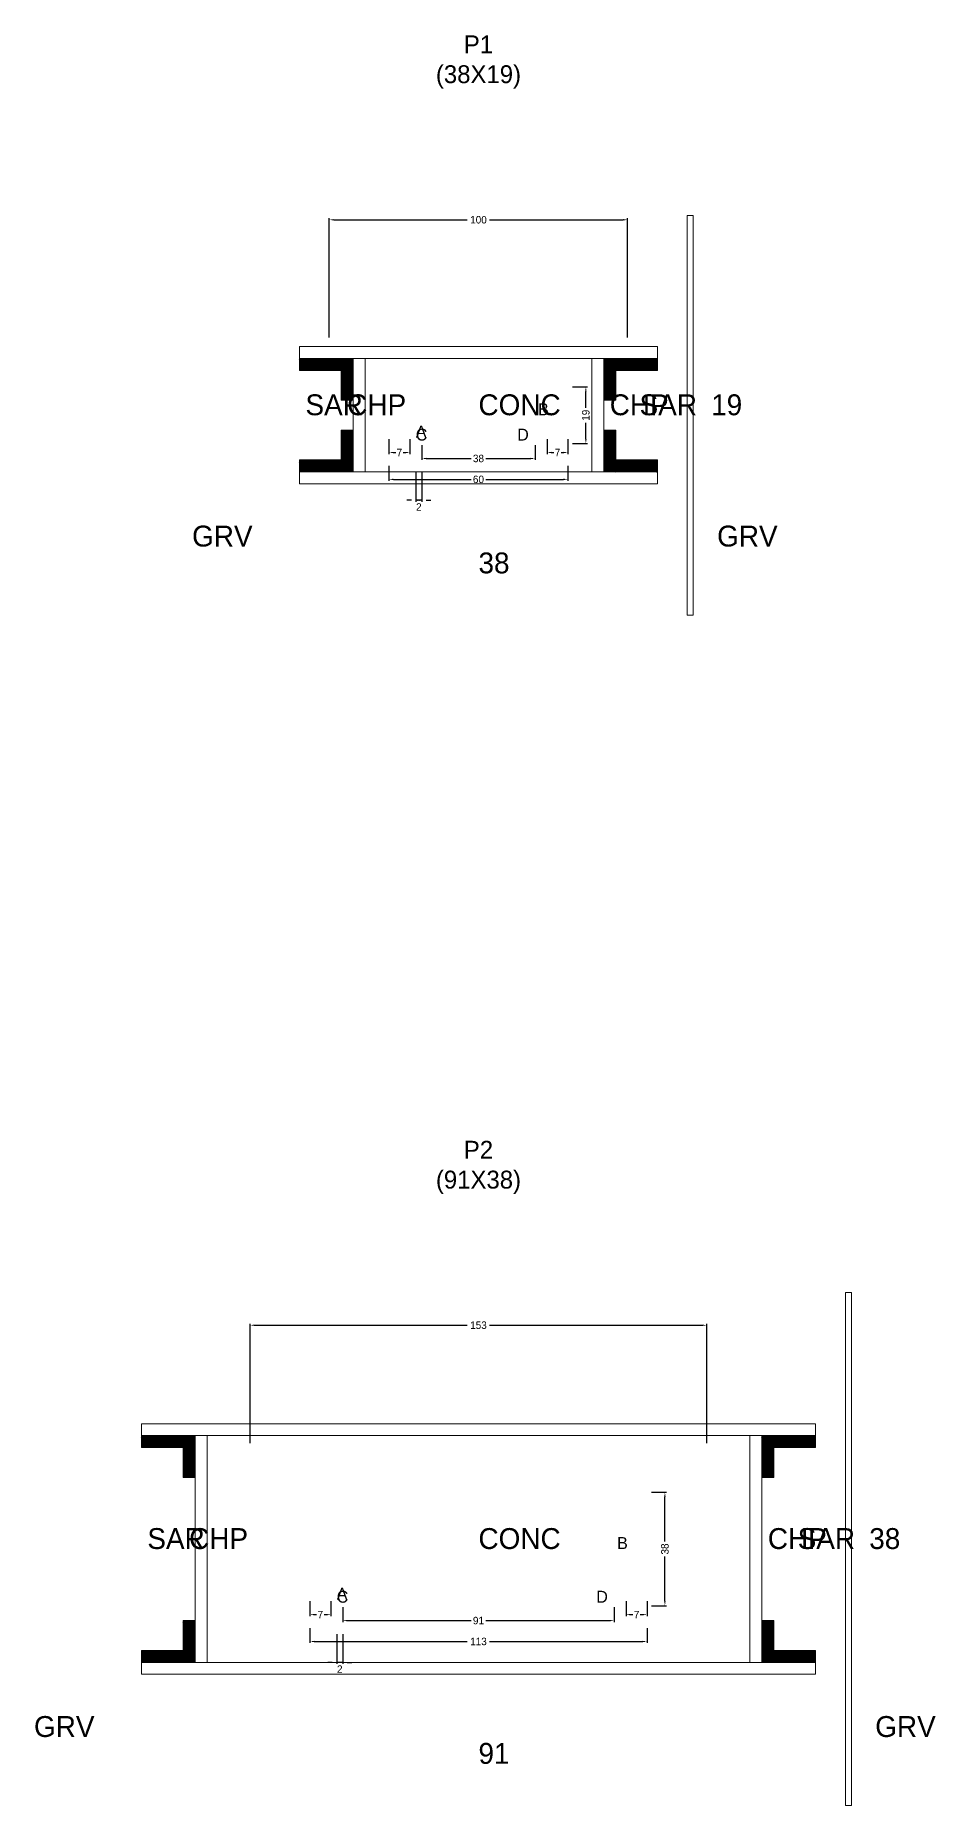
# Model space of a CAD drawing. Header units: centimetres. Extents: x -10500 to 4102, y -9886 to 295.
# Drawn here: x -149 to 153, y -326 to 267 of the extents above; entities that cross this region are included whole.
import ezdxf

# ---------------------------------------------------------------- set-up
doc = ezdxf.new("R2010")
doc.units = ezdxf.units.CM
for name, color, linetype in [('COTA', 241, 'Continuous'), ('Hachura', 251, 'Continuous'), ('NOMENCLATURA', 7, 'Continuous'), ('SARRAFO', 251, 'Continuous'), ('Texto Seção', 7, 'Continuous')]:
    doc.layers.add(name, color=color, linetype=linetype)
doc.dimstyles.new('cotax2', dxfattribs={"dimtxt": 2.5, "dimasz": 1.5, "dimexe": 0.5, "dimexo": 0.5, "dimgap": 0.5, "dimtad": 1, "dimcen": 2.5, "dimazin": 3, "dimtfac": 1, "dimtmove": 0, "dimatfit": 3})

msp = doc.modelspace()

# ---------------------------------------------------------------- texts
at = {"layer": 'NOMENCLATURA'}
for s, p in [('B', (20, 140)), ('A', (-21, 132.5)), ('C', (-21, 131.5)), ('D', (13, 131.5)), ('B', (46.5, -240)), ('A', (-47.5, -257)), ('C', (-47.5, -258)), ('D', (39.5, -258))]:
    msp.add_text(s, height=4, dxfattribs=at).set_placement(p)
at = {"layer": 'NOMENCLATURA', "char_height": 6, "attachment_point": 8}
for s, insert in [('P1\\P(38X19)', (0, 249.5)), ('P2\\P(91X38)', (0, -121))]:
    msp.add_mtext(s, dxfattribs=dict(at, insert=insert))
at = {"layer": 'Texto Seção'}
for s, p in [('SAR', (-58, 140)), ('CHP', (-44, 140)), ('CONC', (0, 140)), ('CHP', (44, 140)), ('SAR', (54, 140)), ('19', (78, 140)), ('GRV', (-96, 96)), ('GRV', (80, 96)), ('38', (0, 87)), ('SAR', (-111, -240)), ('CHP', (-97, -240)), ('CONC', (0, -240)), ('CHP', (97, -240)), ('SAR', (107, -240)), ('38', (131, -240)), ('GRV', (-149, -303)), ('GRV', (133, -303)), ('91', (0, -312))]:
    msp.add_text(s, height=7, dxfattribs=at).set_placement(p)

# ---------------------------------------------------------------- blocks, each defined once
blk = doc.blocks.new('_CLOSEDFILLED')
at = {"color": 0, "linetype": 'BYBLOCK'}
blk.add_solid([(-1, 0.16), (0, 0), (-1, -0.16)], dxfattribs=at)
blk = doc.blocks.new('*D40')
for p, q in [((-56.5, -266.5), (-56.5, -271.5)), ((56.5, -266.5), (56.5, -271.5)), ((-55, -271), (-3.75, -271)), ((3.75, -271), (55, -271))]:
    blk.add_line(p, q)
at = {"layer": 'Defpoints'}
for p in [(-56.5, -266), (56.5, -266), (-56.5, -271)]:
    blk.add_point(p, dxfattribs=at)
at = {"layer": 'COTA', "xscale": 1.5, "yscale": 1.5, "rotation": 180}
blk.add_blockref('_CLOSEDFILLED', (-56.5, -271), dxfattribs=at)
at = {"layer": 'COTA', "xscale": 1.5, "yscale": 1.5}
blk.add_blockref('_CLOSEDFILLED', (56.5, -271), dxfattribs=at)
at = {"layer": 'COTA', "insert": (0, -271), "char_height": 2.5, "attachment_point": 5}
blk.add_mtext('113', dxfattribs=at)
blk = doc.blocks.new('*D41')
for p, q in [((-45.5, -259.5), (-45.5, -264.5)), ((45.5, -259.5), (45.5, -264.5)), ((-44, -264), (-2.5, -264)), ((2.5, -264), (44, -264))]:
    blk.add_line(p, q)
at = {"layer": 'Defpoints'}
for p in [(-45.5, -259), (45.5, -259), (-45.5, -264)]:
    blk.add_point(p, dxfattribs=at)
at = {"layer": 'COTA', "xscale": 1.5, "yscale": 1.5, "rotation": 180}
blk.add_blockref('_CLOSEDFILLED', (-45.5, -264), dxfattribs=at)
at = {"layer": 'COTA', "xscale": 1.5, "yscale": 1.5}
blk.add_blockref('_CLOSEDFILLED', (45.5, -264), dxfattribs=at)
at = {"layer": 'COTA', "insert": (0, -264), "char_height": 2.5, "attachment_point": 5}
blk.add_mtext('91', dxfattribs=at)
blk = doc.blocks.new('*D42')
for p, q in [((58, -221), (63, -221)), ((62.5, -237.5), (62.5, -222.5)), ((62.5, -257.5), (62.5, -242.5)), ((58, -259), (63, -259))]:
    blk.add_line(p, q)
at = {"layer": 'Defpoints'}
for p in [(57.5, -221), (57.5, -259), (62.5, -259)]:
    blk.add_point(p, dxfattribs=at)
at = {"layer": 'COTA', "xscale": 1.5, "yscale": 1.5}
for p, rotation in [((62.5, -221), 90), ((62.5, -259), 270)]:
    blk.add_blockref('_CLOSEDFILLED', p, dxfattribs=dict(at, rotation=rotation))
at = {"layer": 'COTA', "insert": (62.5, -240), "char_height": 2.5, "attachment_point": 5, "rotation": 90}
blk.add_mtext('38', dxfattribs=at)
blk = doc.blocks.new('*D43')
for p, q in [((-56.5, -257.5), (-56.5, -262.5)), ((-49.5, -257.5), (-49.5, -262.5)), ((-55, -262), (-54.25, -262)), ((-51.75, -262), (-51, -262))]:
    blk.add_line(p, q)
at = {"layer": 'Defpoints'}
for p in [(-56.5, -257), (-49.5, -257), (-56.5, -262)]:
    blk.add_point(p, dxfattribs=at)
at = {"layer": 'COTA', "xscale": 1.5, "yscale": 1.5, "rotation": 180}
blk.add_blockref('_CLOSEDFILLED', (-56.5, -262), dxfattribs=at)
at = {"layer": 'COTA', "xscale": 1.5, "yscale": 1.5}
blk.add_blockref('_CLOSEDFILLED', (-49.5, -262), dxfattribs=at)
at = {"layer": 'COTA', "insert": (-53, -262), "char_height": 2.5, "attachment_point": 5}
blk.add_mtext('7', dxfattribs=at)
blk = doc.blocks.new('*D44')
for p, q in [((49.5, -257.5), (49.5, -262.5)), ((56.5, -257.5), (56.5, -262.5)), ((51, -262), (51.75, -262)), ((54.25, -262), (55, -262))]:
    blk.add_line(p, q)
at = {"layer": 'Defpoints'}
for p in [(49.5, -257), (56.5, -257), (49.5, -262)]:
    blk.add_point(p, dxfattribs=at)
at = {"layer": 'COTA', "xscale": 1.5, "yscale": 1.5, "rotation": 180}
blk.add_blockref('_CLOSEDFILLED', (49.5, -262), dxfattribs=at)
at = {"layer": 'COTA', "xscale": 1.5, "yscale": 1.5}
blk.add_blockref('_CLOSEDFILLED', (56.5, -262), dxfattribs=at)
at = {"layer": 'COTA', "insert": (53, -262), "char_height": 2.5, "attachment_point": 5}
blk.add_mtext('7', dxfattribs=at)
blk = doc.blocks.new('*D45')
for p, q in [((-76.5, -204.5), (-76.5, -164.5)), ((-75, -165), (-3.75, -165)), ((3.75, -165), (75, -165)), ((76.5, -204.5), (76.5, -164.5))]:
    blk.add_line(p, q)
at = {"layer": 'Defpoints'}
for p in [(-76.5, -165), (-76.5, -205), (76.5, -205)]:
    blk.add_point(p, dxfattribs=at)
at = {"layer": 'COTA', "xscale": 1.5, "yscale": 1.5, "rotation": 180}
blk.add_blockref('_CLOSEDFILLED', (-76.5, -165), dxfattribs=at)
at = {"layer": 'COTA', "xscale": 1.5, "yscale": 1.5}
blk.add_blockref('_CLOSEDFILLED', (76.5, -165), dxfattribs=at)
at = {"layer": 'COTA', "insert": (0, -165), "char_height": 2.5, "attachment_point": 5}
blk.add_mtext('153', dxfattribs=at)
blk = doc.blocks.new('*D14')
for p, q in [((-30, 123), (-30, 118)), ((30, 123), (30, 118)), ((-28.5, 118.5), (-2.5, 118.5)), ((2.5, 118.5), (28.5, 118.5))]:
    blk.add_line(p, q)
at = {"layer": 'Defpoints'}
for p in [(-30, 123.5), (30, 123.5), (-30, 118.5)]:
    blk.add_point(p, dxfattribs=at)
at = {"layer": 'COTA', "xscale": 1.5, "yscale": 1.5, "rotation": 180}
blk.add_blockref('_CLOSEDFILLED', (-30, 118.5), dxfattribs=at)
at = {"layer": 'COTA', "xscale": 1.5, "yscale": 1.5}
blk.add_blockref('_CLOSEDFILLED', (30, 118.5), dxfattribs=at)
at = {"layer": 'COTA', "insert": (0, 118.5), "char_height": 2.5, "attachment_point": 5}
blk.add_mtext('60', dxfattribs=at)
blk = doc.blocks.new('*D15')
for p, q in [((-19, 130), (-19, 125)), ((-17.5, 125.5), (-2.5, 125.5)), ((2.5, 125.5), (17.5, 125.5)), ((19, 130), (19, 125))]:
    blk.add_line(p, q)
at = {"layer": 'Defpoints'}
for p in [(-19, 130.5), (-19, 125.5), (19, 130.5)]:
    blk.add_point(p, dxfattribs=at)
at = {"layer": 'COTA', "xscale": 1.5, "yscale": 1.5, "rotation": 180}
blk.add_blockref('_CLOSEDFILLED', (-19, 125.5), dxfattribs=at)
at = {"layer": 'COTA', "xscale": 1.5, "yscale": 1.5}
blk.add_blockref('_CLOSEDFILLED', (19, 125.5), dxfattribs=at)
at = {"layer": 'COTA', "insert": (0, 125.5), "char_height": 2.5, "attachment_point": 5}
blk.add_mtext('38', dxfattribs=at)
blk = doc.blocks.new('*D16')
for p, q in [((31.5, 149.5), (36.5, 149.5)), ((36, 142.5), (36, 148)), ((36, 132), (36, 137.5)), ((31.5, 130.5), (36.5, 130.5))]:
    blk.add_line(p, q)
at = {"layer": 'Defpoints'}
for p in [(31, 149.5), (31, 130.5), (36, 130.5)]:
    blk.add_point(p, dxfattribs=at)
at = {"layer": 'COTA', "xscale": 1.5, "yscale": 1.5}
for p, rotation in [((36, 149.5), 90), ((36, 130.5), 270)]:
    blk.add_blockref('_CLOSEDFILLED', p, dxfattribs=dict(at, rotation=rotation))
at = {"layer": 'COTA', "insert": (36, 140), "char_height": 2.5, "attachment_point": 5, "rotation": 90}
blk.add_mtext('19', dxfattribs=at)
blk = doc.blocks.new('*D17')
for p, q in [((-30, 132), (-30, 127)), ((-23, 132), (-23, 127)), ((-28.5, 127.5), (-27.75, 127.5)), ((-25.25, 127.5), (-24.5, 127.5))]:
    blk.add_line(p, q)
at = {"layer": 'Defpoints'}
for p in [(-30, 132.5), (-23, 132.5), (-30, 127.5)]:
    blk.add_point(p, dxfattribs=at)
at = {"layer": 'COTA', "xscale": 1.5, "yscale": 1.5, "rotation": 180}
blk.add_blockref('_CLOSEDFILLED', (-30, 127.5), dxfattribs=at)
at = {"layer": 'COTA', "xscale": 1.5, "yscale": 1.5}
blk.add_blockref('_CLOSEDFILLED', (-23, 127.5), dxfattribs=at)
at = {"layer": 'COTA', "insert": (-26.5, 127.5), "char_height": 2.5, "attachment_point": 5}
blk.add_mtext('7', dxfattribs=at)
blk = doc.blocks.new('*D18')
for p, q in [((23, 132), (23, 127)), ((30, 132), (30, 127)), ((24.5, 127.5), (25.25, 127.5)), ((27.75, 127.5), (28.5, 127.5))]:
    blk.add_line(p, q)
at = {"layer": 'Defpoints'}
for p in [(23, 132.5), (30, 132.5), (23, 127.5)]:
    blk.add_point(p, dxfattribs=at)
at = {"layer": 'COTA', "xscale": 1.5, "yscale": 1.5, "rotation": 180}
blk.add_blockref('_CLOSEDFILLED', (23, 127.5), dxfattribs=at)
at = {"layer": 'COTA', "xscale": 1.5, "yscale": 1.5}
blk.add_blockref('_CLOSEDFILLED', (30, 127.5), dxfattribs=at)
at = {"layer": 'COTA', "insert": (26.5, 127.5), "char_height": 2.5, "attachment_point": 5}
blk.add_mtext('7', dxfattribs=at)
blk = doc.blocks.new('*D19')
for p, q in [((-50, 166), (-50, 206)), ((-48.5, 205.5), (-3.75, 205.5)), ((3.75, 205.5), (48.5, 205.5)), ((50, 166), (50, 206))]:
    blk.add_line(p, q)
at = {"layer": 'Defpoints'}
for p in [(-50, 205.5), (-50, 165.5), (50, 165.5)]:
    blk.add_point(p, dxfattribs=at)
at = {"layer": 'COTA', "xscale": 1.5, "yscale": 1.5, "rotation": 180}
blk.add_blockref('_CLOSEDFILLED', (-50, 205.5), dxfattribs=at)
at = {"layer": 'COTA', "xscale": 1.5, "yscale": 1.5}
blk.add_blockref('_CLOSEDFILLED', (50, 205.5), dxfattribs=at)
at = {"layer": 'COTA', "insert": (0, 205.5), "char_height": 2.5, "attachment_point": 5}
blk.add_mtext('100', dxfattribs=at)

# ---------------------------------------------------------------- dimensions: what is measured, and where the dimension line sits
at = {"layer": 'COTA'}
for base, p1, p2, picture, middle in [((-50, 205.5), (-50, 165.5), (50, 165.5), '*D19', (0, 205.5)), ((-30, 127.5), (-30, 132.5), (-23, 132.5), '*D17', (-26.5, 127.5)), ((23, 127.5), (23, 132.5), (30, 132.5), '*D18', (26.5, 127.5)), ((-19, 125.5), (-19, 130.5), (19, 130.5), '*D15', (0, 125.5)), ((-30, 118.5), (-30, 123.5), (30, 123.5), '*D14', (0, 118.5)), ((-76.5, -165), (-76.5, -205), (76.5, -205), '*D45', (0, -165)), ((-56.5, -262), (-56.5, -257), (-49.5, -257), '*D43', (-53, -262)), ((-45.5, -264), (-45.5, -259), (45.5, -259), '*D41', (0, -264)), ((49.5, -262), (49.5, -257), (56.5, -257), '*D44', (53, -262)), ((-56.5, -271), (-56.5, -266), (56.5, -266), '*D40', (0, -271))]:
    dim = msp.add_linear_dim(base=base, p1=p1, p2=p2, dimstyle='cotax2', dxfattribs=at)
    dim.commit()
    dim.dimension.update_dxf_attribs({"geometry": picture, "text_midpoint": middle})
for base, p1, p2, picture, middle in [((36, 130.5), (31, 130.5), (31, 149.5), '*D16', (36, 140)), ((62.5, -259), (57.5, -259), (57.5, -221), '*D42', (62.5, -240))]:
    dim = msp.add_linear_dim(base=base, p1=p1, p2=p2, angle=90, dimstyle='cotax2', dxfattribs=at)
    dim.commit()
    dim.dimension.update_dxf_attribs({"geometry": picture, "text_midpoint": middle})
for base, p1, p2 in [((-19, 111.5), (-19, 121.5), (-21, 121.5)), ((-45.5, -278), (-45.5, -268), (-47.5, -268))]:
    msp.add_linear_dim(base=base, p1=p1, p2=p2, dimstyle='cotax2', dxfattribs=at).render()

# ---------------------------------------------------------------- hatches: boundary and pattern name
at = {"layer": 'SARRAFO'}
h = msp.add_hatch(dxfattribs=at)
h.set_pattern_fill('SOLID', scale=2)
h.paths.add_polyline_path([(-60, 155), (-46, 155), (-46, 159), (-60, 159)])
h = msp.add_hatch(dxfattribs=at)
h.set_pattern_fill('SOLID', scale=2)
h.paths.add_polyline_path([(-46, 145), (-42, 145), (-42, 159), (-46, 159)])
h = msp.add_hatch(dxfattribs=at)
h.set_pattern_fill('SOLID', scale=2)
h.paths.add_polyline_path([(42, 145), (46, 145), (46, 159), (42, 159)])
h = msp.add_hatch(dxfattribs=at)
h.set_pattern_fill('SOLID', scale=2)
h.paths.add_polyline_path([(46, 155), (60, 155), (60, 159), (46, 159)])
h = msp.add_hatch(dxfattribs=at)
h.set_pattern_fill('SOLID', scale=2)
h.paths.add_polyline_path([(-46, 121), (-42, 121), (-42, 135), (-46, 135)])
h = msp.add_hatch(dxfattribs=at)
h.set_pattern_fill('SOLID', scale=2)
h.paths.add_polyline_path([(42, 121), (46, 121), (46, 135), (42, 135)])
h = msp.add_hatch(dxfattribs=at)
h.set_pattern_fill('SOLID', scale=2)
h.paths.add_polyline_path([(-60, 121), (-46, 121), (-46, 125), (-60, 125)])
h = msp.add_hatch(dxfattribs=at)
h.set_pattern_fill('SOLID', scale=2)
h.paths.add_polyline_path([(46, 121), (60, 121), (60, 125), (46, 125)])
h = msp.add_hatch(dxfattribs=at)
h.set_pattern_fill('SOLID', scale=2)
h.paths.add_polyline_path([(-113, -206), (-99, -206), (-99, -202), (-113, -202)])
h = msp.add_hatch(dxfattribs=at)
h.set_pattern_fill('SOLID', scale=2)
h.paths.add_polyline_path([(-99, -216), (-95, -216), (-95, -202), (-99, -202)])
h = msp.add_hatch(dxfattribs=at)
h.set_pattern_fill('SOLID', scale=2)
h.paths.add_polyline_path([(95, -216), (99, -216), (99, -202), (95, -202)])
h = msp.add_hatch(dxfattribs=at)
h.set_pattern_fill('SOLID', scale=2)
h.paths.add_polyline_path([(99, -206), (113, -206), (113, -202), (99, -202)])
h = msp.add_hatch(dxfattribs=at)
h.set_pattern_fill('SOLID', scale=2)
h.paths.add_polyline_path([(-99, -278), (-95, -278), (-95, -264), (-99, -264)])
h = msp.add_hatch(dxfattribs=at)
h.set_pattern_fill('SOLID', scale=2)
h.paths.add_polyline_path([(95, -278), (99, -278), (99, -264), (95, -264)])
h = msp.add_hatch(dxfattribs=at)
h.set_pattern_fill('SOLID', scale=2)
h.paths.add_polyline_path([(-113, -278), (-99, -278), (-99, -274), (-113, -274)])
h = msp.add_hatch(dxfattribs=at)
h.set_pattern_fill('SOLID', scale=2)
h.paths.add_polyline_path([(99, -278), (113, -278), (113, -274), (99, -274)])

# ---------------------------------------------------------------- linework, layer by layer
at = {"layer": 'Hachura', "lineweight": 13}
for points in [[(70, 73), (72, 73), (72, 207), (70, 207)], [(123, -326), (125, -326), (125, -154), (123, -154)]]:
    msp.add_lwpolyline(points, close=True, dxfattribs=at)
at = {"layer": 'Hachura', "lineweight": 18}
for points in [[(-60, 159), (60, 159), (60, 163), (-60, 163)], [(-42, 121), (-38, 121), (-38, 159), (-42, 159)], [(38, 121), (42, 121), (42, 159), (38, 159)], [(-60, 117), (60, 117), (60, 121), (-60, 121)], [(-113, -202), (113, -202), (113, -198), (-113, -198)], [(-95, -278), (-91, -278), (-91, -202), (-95, -202)], [(91, -278), (95, -278), (95, -202), (91, -202)], [(-113, -282), (113, -282), (113, -278), (-113, -278)]]:
    msp.add_lwpolyline(points, close=True, dxfattribs=at)
at = {"layer": 'SARRAFO', "lineweight": 13}
for points in [[(-60, 155), (-46, 155), (-46, 159), (-60, 159)], [(-46, 145), (-42, 145), (-42, 159), (-46, 159)], [(42, 145), (46, 145), (46, 159), (42, 159)], [(46, 155), (60, 155), (60, 159), (46, 159)], [(-46, 121), (-42, 121), (-42, 135), (-46, 135)], [(42, 121), (46, 121), (46, 135), (42, 135)], [(-60, 121), (-46, 121), (-46, 125), (-60, 125)], [(46, 121), (60, 121), (60, 125), (46, 125)], [(-113, -206), (-99, -206), (-99, -202), (-113, -202)], [(-99, -216), (-95, -216), (-95, -202), (-99, -202)], [(95, -216), (99, -216), (99, -202), (95, -202)], [(99, -206), (113, -206), (113, -202), (99, -202)], [(-99, -278), (-95, -278), (-95, -264), (-99, -264)], [(95, -278), (99, -278), (99, -264), (95, -264)], [(-113, -278), (-99, -278), (-99, -274), (-113, -274)], [(99, -278), (113, -278), (113, -274), (99, -274)]]:
    msp.add_lwpolyline(points, close=True, dxfattribs=at)

msp.set_redraw_order([(e.dxf.handle, doc.entitydb.next_handle()) for e in msp.query("TEXT MTEXT ATTDEF DIMENSION ARC_DIMENSION")])  # texts and dimensions are drawn at this point

doc.saveas('drawing.dxf')
